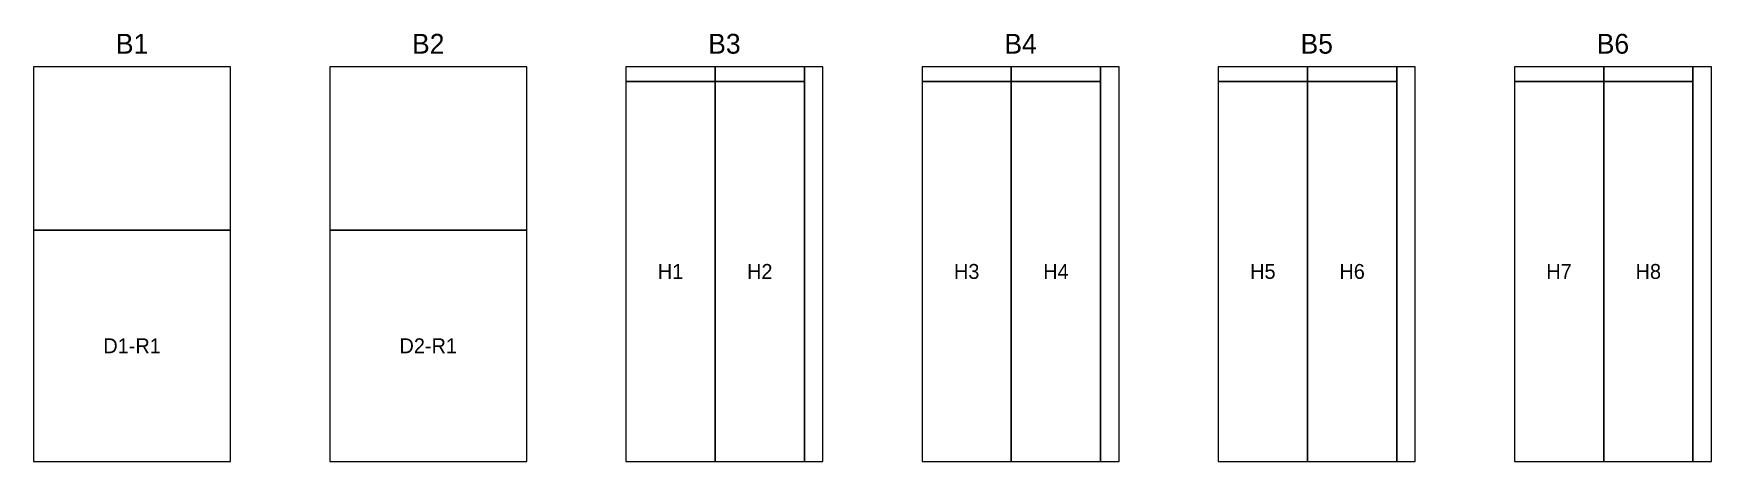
# Model space of a CAD drawing. Header units: metres. Extents: x 271 to 299.5, y -91.2 to -56.5.
# Drawn here: x 294.39 to 299.47, y -58.25 to -56.95 of the extents above; entities that cross this region are included whole.
import ezdxf
from ezdxf.enums import TextEntityAlignment as Align

# ---------------------------------------------------------------- set-up
doc = ezdxf.new("R2010")
doc.units = ezdxf.units.M
for name, color, linetype in [('CORTE-RECORTE', 3, 'Continuous'), ('CORTE-SOBRANTE', 2, 'Continuous'), ('CORTE-TEXTO', 5, 'Continuous'), ('CORTE-TILE', 7, 'Continuous')]:
    doc.layers.add(name, color=color, linetype=linetype)

msp = doc.modelspace()

# ---------------------------------------------------------------- texts
at = {"layer": 'CORTE-TEXTO'}
for s, height, p in [('B1', 0.06, (294.6899, -56.9823)), ('B2', 0.06, (295.5859, -56.9823)), ('B3', 0.06, (296.4819, -56.9823)), ('B4', 0.06, (297.3779, -56.9823)), ('B5', 0.06, (298.2739, -56.9823)), ('B6', 0.06, (299.1699, -56.9823)), ('H1', 0.045, (296.3189, -57.6713)), ('H2', 0.045, (296.5889, -57.6713)), ('H3', 0.045, (297.2149, -57.6713)), ('H4', 0.045, (297.4849, -57.6713)), ('H5', 0.045, (298.1109, -57.6713)), ('H6', 0.045, (298.3809, -57.6713)), ('H7', 0.045, (299.0069, -57.6713)), ('H8', 0.045, (299.2769, -57.6713)), ('D1-R1', 0.045, (294.6899, -57.8963)), ('D2-R1', 0.045, (295.5859, -57.8963))]:
    msp.add_text(s, height=height, dxfattribs=at).set_placement(p, align=Align.MIDDLE_CENTER)

# ---------------------------------------------------------------- linework, layer by layer
at = {"layer": 'CORTE-RECORTE'}
for points in [[(296.1839, -58.2463), (296.4539, -58.2463), (296.4539, -57.0963), (296.1839, -57.0963)], [(296.4539, -58.2463), (296.7239, -58.2463), (296.7239, -57.0963), (296.4539, -57.0963)], [(297.0799, -58.2463), (297.3499, -58.2463), (297.3499, -57.0963), (297.0799, -57.0963)], [(297.3499, -58.2463), (297.6199, -58.2463), (297.6199, -57.0963), (297.3499, -57.0963)], [(297.9759, -58.2463), (298.2459, -58.2463), (298.2459, -57.0963), (297.9759, -57.0963)], [(298.2459, -58.2463), (298.5159, -58.2463), (298.5159, -57.0963), (298.2459, -57.0963)], [(298.8719, -58.2463), (299.1419, -58.2463), (299.1419, -57.0963), (298.8719, -57.0963)], [(299.1419, -58.2463), (299.4119, -58.2463), (299.4119, -57.0963), (299.1419, -57.0963)], [(294.3919, -58.2463), (294.9879, -58.2463), (294.9879, -57.5463), (294.3919, -57.5463)], [(295.2879, -58.2463), (295.8839, -58.2463), (295.8839, -57.5463), (295.2879, -57.5463)]]:
    msp.add_lwpolyline(points, close=True, dxfattribs=at)
at = {"layer": 'CORTE-SOBRANTE'}
for points in [[(294.3919, -57.5463), (294.9879, -57.5463), (294.9879, -57.0523), (294.3919, -57.0523)], [(295.2879, -57.5463), (295.8839, -57.5463), (295.8839, -57.0523), (295.2879, -57.0523)], [(296.1839, -57.0963), (296.4539, -57.0963), (296.4539, -57.0523), (296.1839, -57.0523)], [(296.4539, -57.0963), (296.7239, -57.0963), (296.7239, -57.0523), (296.4539, -57.0523)], [(296.7239, -58.2463), (296.7799, -58.2463), (296.7799, -57.0523), (296.7239, -57.0523)], [(297.0799, -57.0963), (297.3499, -57.0963), (297.3499, -57.0523), (297.0799, -57.0523)], [(297.3499, -57.0963), (297.6199, -57.0963), (297.6199, -57.0523), (297.3499, -57.0523)], [(297.6199, -58.2463), (297.6759, -58.2463), (297.6759, -57.0523), (297.6199, -57.0523)], [(297.9759, -57.0963), (298.2459, -57.0963), (298.2459, -57.0523), (297.9759, -57.0523)], [(298.2459, -57.0963), (298.5159, -57.0963), (298.5159, -57.0523), (298.2459, -57.0523)], [(298.5159, -58.2463), (298.5719, -58.2463), (298.5719, -57.0523), (298.5159, -57.0523)], [(298.8719, -57.0963), (299.1419, -57.0963), (299.1419, -57.0523), (298.8719, -57.0523)], [(299.1419, -57.0963), (299.4119, -57.0963), (299.4119, -57.0523), (299.1419, -57.0523)], [(299.4119, -58.2463), (299.4679, -58.2463), (299.4679, -57.0523), (299.4119, -57.0523)]]:
    msp.add_lwpolyline(points, close=True, dxfattribs=at)
at = {"layer": 'CORTE-TILE'}
for points in [[(294.3919, -58.2463), (294.9879, -58.2463), (294.9879, -57.0523), (294.3919, -57.0523)], [(295.2879, -58.2463), (295.8839, -58.2463), (295.8839, -57.0523), (295.2879, -57.0523)], [(296.1839, -58.2463), (296.7799, -58.2463), (296.7799, -57.0523), (296.1839, -57.0523)], [(297.0799, -58.2463), (297.6759, -58.2463), (297.6759, -57.0523), (297.0799, -57.0523)], [(297.9759, -58.2463), (298.5719, -58.2463), (298.5719, -57.0523), (297.9759, -57.0523)], [(298.8719, -58.2463), (299.4679, -58.2463), (299.4679, -57.0523), (298.8719, -57.0523)]]:
    msp.add_lwpolyline(points, close=True, dxfattribs=at)

msp.set_redraw_order([(e.dxf.handle, doc.entitydb.next_handle()) for e in msp.query("TEXT MTEXT ATTDEF DIMENSION ARC_DIMENSION")])  # texts and dimensions are drawn at this point

doc.saveas('drawing.dxf')
